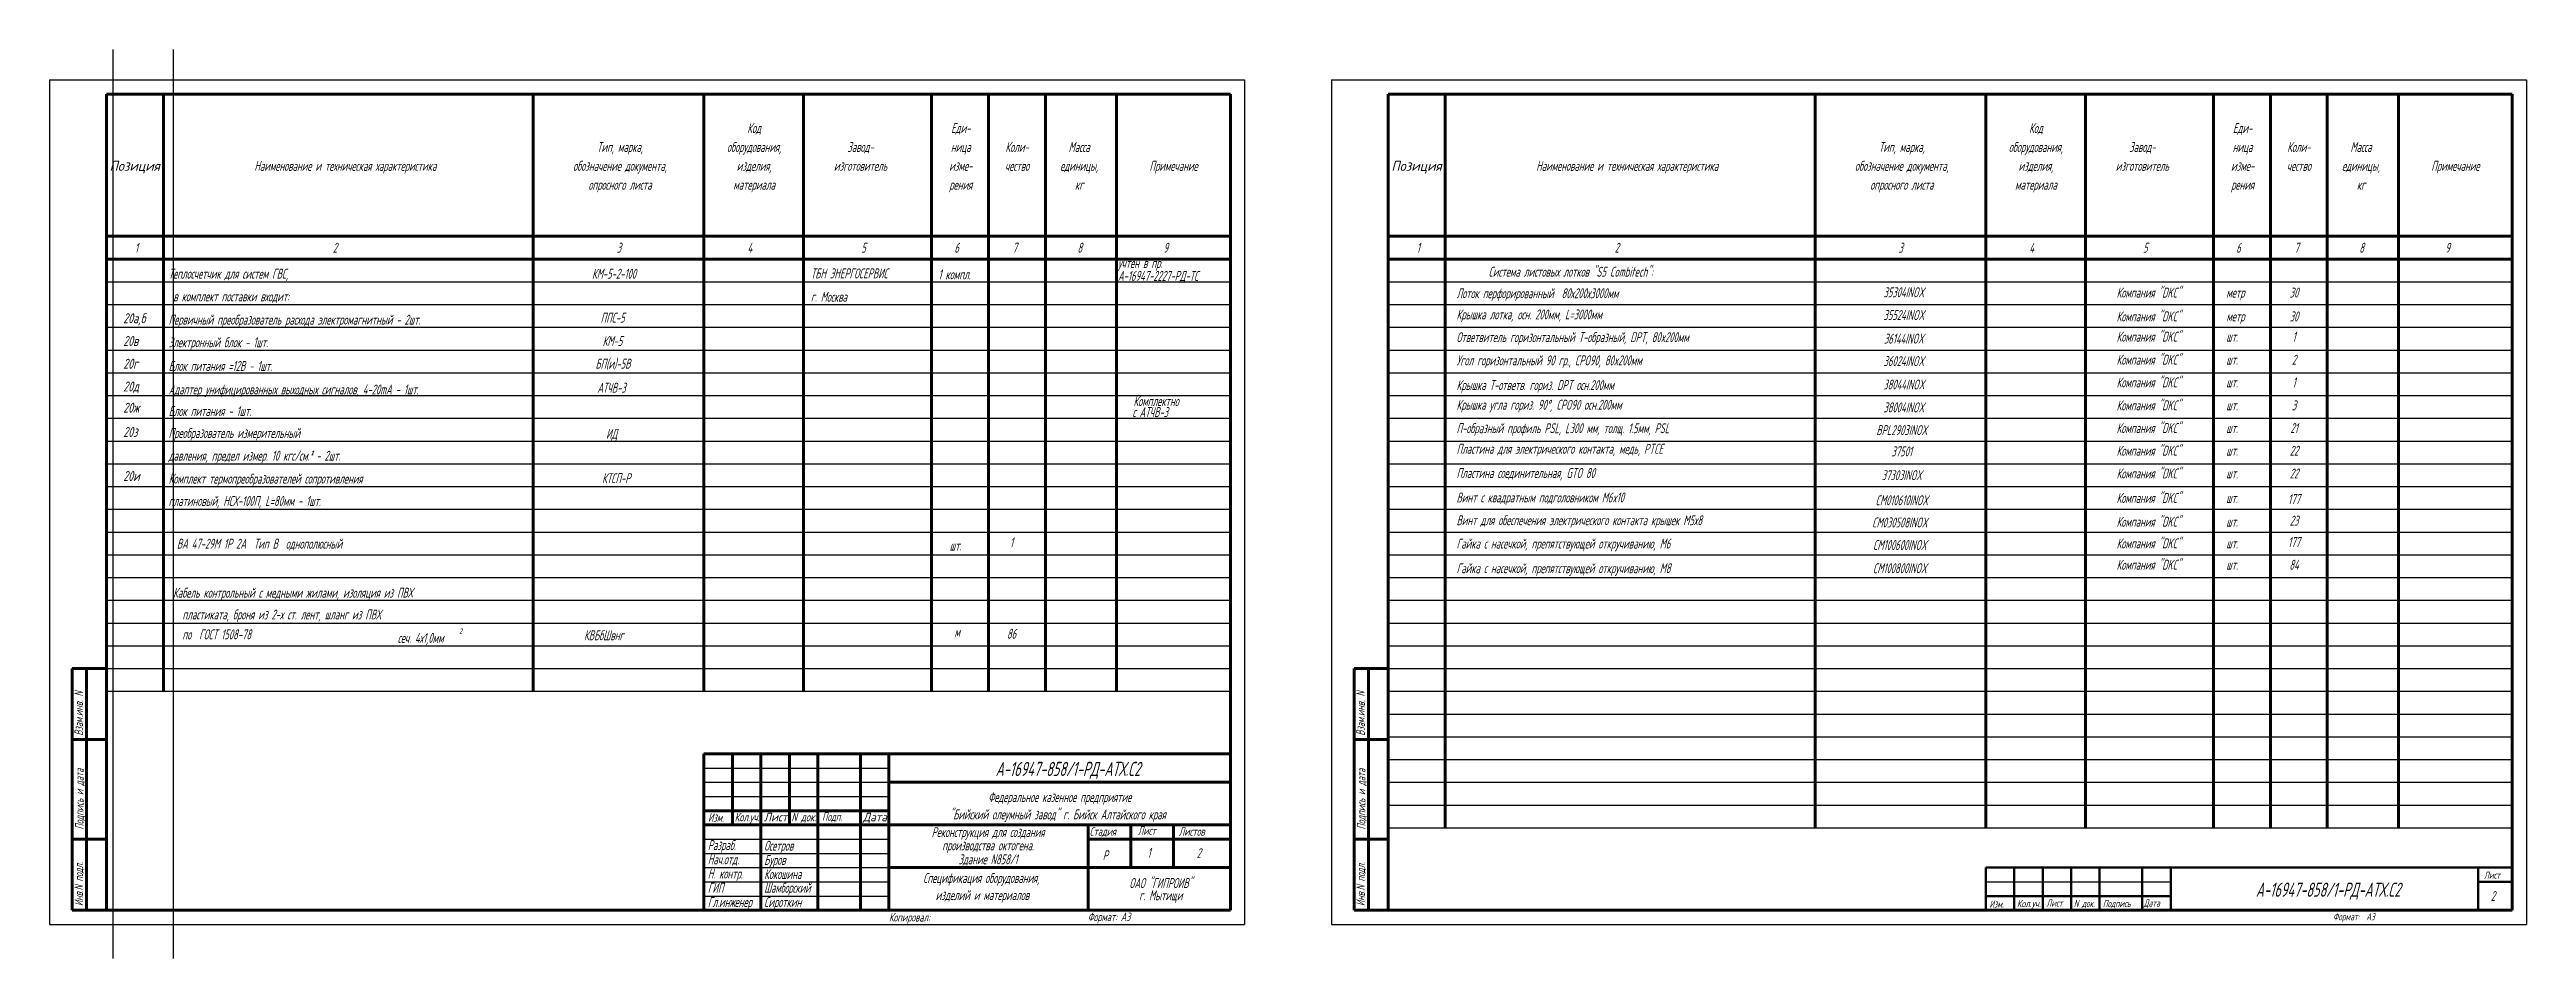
# Model space of a CAD drawing. Header units: millimetres. Extents: x -680 to 9204, y -4430 to 7779.
# Drawn here: x -243 to 627, y -4430 to -4111 of the extents above; entities that cross this region are included whole.
import ezdxf
from ezdxf.enums import TextEntityAlignment as Align

# ---------------------------------------------------------------- set-up
doc = ezdxf.new("R2010")
doc.units = ezdxf.units.MM
doc.layers.get('Defpoints').update_dxf_attribs({"color": 33})
for name, color, linetype, lineweight in [('Обводка', 6, 'Continuous', 25), ('Связи', 95, 'Continuous', 25), ('Текст_КИП', 2, 'Continuous', 25)]:
    doc.layers.add(name, color=color, linetype=linetype, lineweight=lineweight)
doc.layers.add('Слой М50', color=3, linetype='Continuous')
doc.styles.add('Simplex', font='simplex.shx', dxfattribs={"width": 0.7, "oblique": 15})

msp = doc.modelspace()

# ---------------------------------------------------------------- texts
at = {"layer": 'Связи', "color": 6, "style": 'Simplex', "oblique": 15, "width": 0.6}
for s, p in [('Система листовых лотков "S5 Combitech":', (262.385, -4190.66)), ('Лоток перфорированный  80х200х3000мм', (251.107, -4198.217)), ('Крышка лотка, осн. 200мм, L=3000мм', (251.107, -4205.675)), ('Ответвитель горизонтальный Т-образный, DPT, 80x200мм', (251.107, -4213.658)), ('Угол горизонтальный 90 гр., CPO90, 80x200мм', (251.107, -4221.822)), ('Крышка Т-ответв. гориз. DPT осн.200мм', (251.107, -4230.507)), ('Крышка угла гориз. 90°, CPO90 осн.200мм', (251.107, -4237.435)), ('П-образный профиль PSL, L300 мм, толщ. 1.5мм, PSL', (251.107, -4245.672)), ('Пластина для электрического контакта, медь, PTCE', (251.107, -4252.93)), ('Пластина соединительная, GTO 80', (251.107, -4261.417)), ('Винт с квадратным подголовником M6x10', (251.107, -4270.037)), ('Винт для обеспечения электрического контакта крышек М5х8', (251.107, -4278.026)), ('Гайка с насечкой, препятствующей откручиванию, М6 ', (251.107, -4286.234)), ('Гайка с насечкой, препятствующей откручиванию, М8', (251.107, -4294.899))]:
    msp.add_text(s, height=3.5, dxfattribs=at).set_placement(p)
at = {"layer": 'Связи', "color": 3, "style": 'Simplex', "oblique": 15, "width": 0.6}
for s, p in [('35304INOX', (408.257, -4197.867)), ('35524INOX', (408.257, -4205.895)), ('36144INOX', (408.257, -4214.179)), ('36024INOX', (408.257, -4222.081)), ('38044INOX', (408.257, -4230.314)), ('38004INOX', (408.257, -4238.357)), ('BPL2903INOX', (407.548, -4246.35)), ('37501', (407.548, -4253.841)), ('37303INOX', (407.548, -4262.195)), ('CM010610INOX', (407.548, -4271.018)), ('CM030508INOX ', (407.548, -4278.832)), ('CM100800INOX ', (407.543, -4294.914)), ('CM100600INOX ', (407.543, -4286.753))]:
    msp.add_text(s, height=3.5, dxfattribs=at).set_placement(p, align=Align.CENTER)
at = {"layer": 'Слой М50', "color": 2, "style": 'Simplex', "oblique": 15, "width": 0.6}
msp.add_text('1 компл.', height=3.5, dxfattribs=at).set_placement((74.652, -4191.573), align=Align.CENTER)
at = {"layer": 'Текст_КИП', "style": 'Simplex', "oblique": 15, "width": 0.6}
for s, p in [('Тип, марка,', (-42.893, -4146.777)), ('оборудования,', (4.236, -4146.777)), ('Код', (4.236, -4140.127)), ('Завод-', (41.636, -4146.777)), ('Еди-', (76.854, -4140.127)), ('Коли-', (96.636, -4146.777)), ('Масса', (118.471, -4146.777)), ('Тип, марка,', (407.588, -4146.777)), ('оборудования,', (454.717, -4146.777)), ('Код', (454.717, -4140.127)), ('Завод-', (492.117, -4146.777)), ('Еди-', (527.335, -4140.127)), ('Коли-', (547.117, -4146.777)), ('Масса', (568.952, -4146.777)), ('Наименование и техническая характеристика', (-139.417, -4153.427)), ('обозначение документа,', (-42.893, -4153.427)), ('изделия,', (4.236, -4153.427)), ('изготовитель', (41.636, -4153.427)), ('изме-', (76.854, -4153.427)), ('ница', (76.854, -4146.777)), ('чество', (96.636, -4153.427)), ('единицы,', (118.471, -4153.427)), ('Примечание', (151.636, -4153.427)), ('Наименование и техническая характеристика', (311.063, -4153.427)), ('обозначение документа,', (407.588, -4153.427)), ('изделия,', (454.717, -4153.427)), ('изготовитель', (492.117, -4153.427)), ('изме-', (527.335, -4153.427)), ('ница', (527.335, -4146.777)), ('чество', (547.117, -4153.427)), ('единицы,', (568.952, -4153.427)), ('Примечание', (602.117, -4153.427)), ('опросного листа', (-42.893, -4160.077)), ('материала', (4.236, -4160.077)), ('рения', (76.854, -4160.077)), ('кг', (118.471, -4160.077)), ('опросного листа', (407.588, -4160.077)), ('материала', (454.717, -4160.077)), ('рения', (527.335, -4160.077)), ('кг', (568.952, -4160.077)), ('Компания "DKC"', (494.319, -4197.994)), ('30', (545.416, -4197.994)), ('Компания "DKC"', (494.319, -4206.37)), ('30', (545.416, -4206.37)), ('Компания "DKC"', (494.319, -4213.49)), ('1', (545.416, -4213.49)), ('Компания "DKC"', (494.319, -4221.589)), ('2', (545.416, -4221.589)), ('Компания "DKC"', (494.319, -4229.558)), ('1', (545.416, -4229.558)), ('Компания "DKC"', (494.319, -4237.658)), ('3', (545.416, -4237.658)), ('Компания "DKC"', (494.319, -4245.627)), ('21', (545.416, -4245.627)), ('Компания "DKC"', (494.319, -4253.596)), ('22', (545.416, -4253.596)), ('Компания "DKC"', (494.319, -4261.596)), ('22', (545.416, -4261.596)), ('Компания "DKC"', (494.319, -4270.2)), ('177', (545.416, -4270.576)), ('1', (94.701, -4285.814)), ('Компания "DKC"', (494.319, -4278.576)), ('Компания "DKC"', (494.319, -4286.191)), ('177', (545.416, -4285.696)), ('23', (545.416, -4278.191)), ('Компания "DKC"', (494.319, -4293.696)), ('84', (545.416, -4293.696)), ('86', (94.701, -4317.962)), ('"Бийский олеумный завод" г. Бийск Алтайского края ', (111.636, -4381.469)), ('Федеральное казенное предприятие', (111.636, -4375.392)), ('Реконструкция для создания', (86.443, -4387.717)), ('производства октогена.', (86.443, -4392.371)), ('Здание N858/1', (86.443, -4397.258)), ('ОАО "ГИПРОИВ"', (147.153, -4405.622))]:
    msp.add_text(s, height=3.5, dxfattribs=at).set_placement(p, align=Align.CENTER)
at = {"layer": 'Текст_КИП', "style": 'Simplex', "oblique": 15}
for s, height, width, p, p2 in [('Позиция', 3.5, 0.822902, (-222.276, -4153.427), (-204.584, -4153.427)), ('Позиция', 3.5, 0.822902, (228.205, -4153.427), (245.897, -4153.427)), ('Кол.уч.', 3, 0.603486, (-2.589, -4382.162), (6.119, -4382.162)), ('Лист', 3, 0.686041, (7.702, -4382.162), (15.934, -4382.162)), ('N док.', 3, 0.628372, (17.359, -4382.162), (26.067, -4382.162)), ('Дата', 3, 0.652619, (42.532, -4382.162), (50.922, -4382.162))]:
    msp.add_text(s, height=height, dxfattribs=dict(at, width=width)).set_placement(p, p2, align=Align.FIT)
for s, height, width, p in [('1', 3.5, 0.6, (-213.384, -4182.222)), ('2', 3.5, 0.6, (-143.824, -4182.222)), ('3', 3.5, 0.6, (-44.049, -4182.222)), ('4', 3.5, 0.6, (1.905, -4182.222)), ('5', 3.5, 0.6, (41.878, -4182.222)), ('6', 3.5, 0.6, (74.612, -4182.222)), ('7', 3.5, 0.6, (95.071, -4182.222)), ('8', 3.5, 0.6, (117.864, -4182.222)), ('9', 3.5, 0.6, (148.08, -4182.222)), ('1', 3.5, 0.6, (237.097, -4182.222)), ('2', 3.5, 0.6, (306.657, -4182.222)), ('3', 3.5, 0.6, (406.432, -4182.222)), ('4', 3.5, 0.6, (452.386, -4182.222)), ('5', 3.5, 0.6, (492.359, -4182.222)), ('6', 3.5, 0.6, (525.093, -4182.222)), ('7', 3.5, 0.6, (545.552, -4182.222)), ('8', 3.5, 0.6, (568.345, -4182.222)), ('9', 3.5, 0.6, (598.561, -4182.222)), ('метр', 3.5, 0.6, (521.607, -4197.994)), ('метр', 3.5, 0.6, (521.607, -4206.37)), ('шт.', 3.5, 0.6, (521.607, -4213.49)), ('шт.', 3.5, 0.6, (521.607, -4221.589)), ('шт.', 3.5, 0.6, (521.607, -4229.558)), ('шт.', 3.5, 0.6, (521.607, -4237.658)), ('шт.', 3.5, 0.6, (521.607, -4245.627)), ('шт.', 3.5, 0.6, (521.607, -4253.596)), ('шт.', 3.5, 0.6, (521.607, -4261.596)), ('шт.', 3.5, 0.6, (521.607, -4270.2)), ('шт.', 3.5, 0.6, (521.607, -4278.576)), ('ВА 47-29М 1P 2А  Тип В  однополюсный', 3.5, 0.6, (-198.622, -4286.296)), ('шт.', 3.5, 0.6, (72.992, -4286.971)), ('шт.', 3.5, 0.6, (521.607, -4286.191)), ('шт.', 3.5, 0.6, (521.607, -4293.696)), ('Кабель контрольный с медными жилами, изоляция из ПВХ', 3.5, 0.6, (-199.973, -4303.542)), ('пластиката, броня из 2-х ст. лент, шланг из ПВХ ', 3.5, 0.6, (-196.684, -4311.181)), ('по  ГОСТ 1508-78', 3.5, 0.6, (-196.684, -4318.182)), ('сеч. 4х1,0мм', 3.5, 0.6, (-121.023, -4319.418)), ('2', 2, 0.6, (-99.402, -4316.243)), ('КВБбШвнг', 3.5, 0.6, (-55.537, -4318.485)), ('м', 3.5, 0.6, (74.642, -4317.319)), ('А-16947-858/1-РД-АТХ.С2', 5, 0.6, (89.119, -4366.238)), ('Изм.', 3, 0.6, (-11.929, -4382.32)), ('Подп.', 3, 0.6, (28.125, -4382.004)), ('Стадия', 3, 0.6, (122.165, -4387.225)), ('Лист', 3, 0.6, (139.105, -4386.909)), ('Листов', 3, 0.6, (153.512, -4387.225)), ('Разраб.', 3.5, 0.6, (-12.026, -4392.283)), ('Нач.отд.', 3.5, 0.6, (-12.026, -4397.283)), ('Буров', 3.5, 0.6, (7.78, -4397.478)), ('Осетров', 3.5, 0.6, (7.78, -4392.478)), ('Н. контр.', 3.5, 0.6, (-12.026, -4402.283)), ('ГИП', 3.5, 0.6, (-12.026, -4407.283)), ('Шамборский', 3.5, 0.5, (7.78, -4407.283)), ('Кокошина', 3.5, 0.6, (7.78, -4402.478)), ('Спецификация оборудования,', 3.5, 0.6, (63.668, -4403.836)), ('А-16947-858/1-РД-АТХ.С2', 5, 0.6, (531.985, -4408.702)), ('Гл.инженер', 3.5, 0.6, (-12.026, -4412.283)), ('Сироткин', 3.5, 0.6, (7.78, -4412.283)), ('изделий и материалов', 3.5, 0.6, (68.021, -4409.863))]:
    msp.add_text(s, height=height, dxfattribs=dict(at, width=width)).set_placement(p)
at = {"layer": 'Текст_КИП', "color": 2, "style": 'Simplex', "oblique": 15, "width": 0.6}
for s, p in [('учтен в пр.', (132.107, -4187.581)), ('А-16947-2227-РД-ТС', (132.107, -4192.119))]:
    msp.add_text(s, height=3.5, dxfattribs=at).set_placement(p)
at = {"layer": 'Текст_КИП', "color": 3, "style": 'Simplex', "oblique": 15}
for s, height, width, p in [('Теплосчетчик для систем ГВС,', 3.5, 0.6, (-201.512, -4191.352)), ('ТБН ЭНЕРГОСЕРВИС', 3.5, 0.6, (24.177, -4191.253)), ('20а,б', 3.5, 0.7, (-217.485, -4207.007)), ('Первичный преобразователь расхода электромагнитный - 2шт.', 3.5, 0.6, (-201.512, -4207.509)), ('в комплект поставки входит:', 3.5, 0.6, (-199.879, -4199.335)), ('г. Москва', 3.5, 0.6, (24.177, -4199.47)), ('20в', 3.5, 0.7, (-217.485, -4215.007)), ('Электронный блок - 1шт.', 3.5, 0.6, (-201.512, -4215.461)), ('20г', 3.5, 0.7, (-217.485, -4223.007)), ('Блок питания =12В - 1шт.', 3.5, 0.6, (-201.512, -4223.787)), ('20д', 3.5, 0.7, (-217.485, -4231.007)), ('Адаптер унифицированных выходных сигналов, 4-20mА - 1шт.', 3.5, 0.6, (-201.512, -4232.055)), ('20ж', 3.5, 0.7, (-217.485, -4238.461)), ('Блок питания - 1шт.', 3.5, 0.6, (-201.512, -4239.649)), ('20з', 3.5, 0.7, (-217.485, -4247.007)), ('Преобразователь измерительный', 3.5, 0.6, (-201.512, -4247.356)), ('давления, предел измер. 10 кгс/см.² - 2шт.', 3.5, 0.6, (-201.512, -4255.332)), ('20и', 3.5, 0.7, (-217.485, -4262.493)), ('Комплект термопреобразователей сопротивления', 3.5, 0.6, (-201.512, -4263.403)), ('платиновый, НСХ-100П, L=80мм - 1шт.', 3.5, 0.6, (-201.512, -4271.248)), ('Копировал:', 3, 0.6, (51.636, -4417.396)), ('Формат: А3', 3, 0.6, (121.497, -4417.262))]:
    msp.add_text(s, height=height, dxfattribs=dict(at, width=width)).set_placement(p)
at = {"layer": 'Текст_КИП', "color": 2, "style": 'Simplex', "oblique": 15, "width": 0.6}
for s, p in [('КМ-5-2-100', (-37.26, -4191.359)), ('ППС-5', (-41.28, -4206.81)), ('КМ-5', (-42.084, -4215.006)), ('БП(и)-5В', (-39.27, -4223.006)), ('АТЧВ-3', (-40.899, -4231.467)), ('с АТЧВ-3', (149.687, -4240.003)), ('Комплектно', (153.452, -4236.137)), ('ИД', (-43.906, -4247.649)), ('КТСП-Р', (-39.27, -4263.249))]:
    msp.add_text(s, height=3.5, dxfattribs=at).set_placement(p, align=Align.RIGHT)
at = {"layer": 'Текст_КИП', "style": 'Simplex', "oblique": 15, "width": 0.6}
for s, p in [('Взам.инв. N', (-231.601, -4352.06)), ('Взам.инв. N', (218.88, -4352.06)), ('Подпись и дата', (-231.391, -4385.055)), ('Подпись и дата', (219.09, -4385.055)), ('Инв.N подл.', (-231.601, -4411.956)), ('Инв.N подл.', (218.88, -4411.956))]:
    msp.add_text(s, height=3, rotation=90, dxfattribs=at).set_placement(p)
at = {"layer": 'Текст_КИП', "lineweight": -3, "style": 'Simplex', "oblique": 15, "width": 0.6}
for s, height, p in [('Р', 3.5, (126.748, -4395.826)), ('1', 3.5, (142.468, -4394.985)), ('Лист', 2.5, (612.198, -4402.311)), ('Изм.', 2.5, (438.396, -4412.497)), ('Лист', 2.5, (458.415, -4412.133)), ('N док.', 2.5, (468.06, -4412.315)), ('Подпись', 2.5, (478.252, -4412.315)), ('Дата', 2.5, (492.629, -4412.133)), ('2', 3.5, (614.558, -4410.195)), ('Формат:  А3', 2.5, (559.16, -4416.955))]:
    msp.add_text(s, height=height, dxfattribs=at).set_placement(p)
at = {"layer": 'Текст_КИП', "color": 1, "lineweight": -3, "style": 'Simplex', "oblique": 15, "width": 0.6}
msp.add_text('2', height=3.5, dxfattribs=at).set_placement((159.768, -4395.1))
at = {"layer": 'Текст_КИП', "style": 'Simplex', "oblique": 15, "width": 0.6}
msp.add_text('г. Мытищи', height=3.5, dxfattribs=at).set_placement((147.153, -4408.651), align=Align.MIDDLE)
at = {"layer": 'Текст_КИП', "lineweight": -3, "style": 'Simplex', "oblique": 15, "width": 0.696257}
msp.add_text('Кол.уч.', height=2.5, dxfattribs=at).set_placement((448.041, -4412.315), (456.413, -4412.315), align=Align.FIT)

# ---------------------------------------------------------------- linework, layer by layer
at = {"lineweight": 60}
for p, q in [((-223.364, -4126.427), (171.636, -4126.427)), ((-223.364, -4413.427), (-223.364, -4126.427)), ((-203.364, -4126.427), (-203.364, -4336.427)), ((-73.364, -4126.427), (-73.364, -4336.427)), ((-13.364, -4126.427), (-13.364, -4336.427)), ((21.636, -4126.427), (21.636, -4336.427)), ((66.636, -4126.427), (66.636, -4336.427)), ((86.636, -4126.427), (86.636, -4336.427)), ((106.636, -4126.427), (106.636, -4336.427)), ((131.636, -4126.427), (131.636, -4336.427)), ((171.636, -4126.427), (171.636, -4413.427)), ((227.117, -4413.427), (227.117, -4126.427)), ((227.117, -4126.427), (622.117, -4126.427)), ((247.117, -4126.427), (247.117, -4384.427)), ((377.117, -4126.427), (377.117, -4384.427)), ((437.117, -4126.427), (437.117, -4384.427)), ((472.117, -4126.427), (472.117, -4384.427)), ((517.117, -4126.427), (517.117, -4384.427)), ((537.117, -4126.427), (537.117, -4384.427)), ((557.117, -4126.427), (557.117, -4384.427)), ((582.117, -4126.427), (582.117, -4384.427)), ((622.117, -4126.427), (622.117, -4413.427)), ((-223.364, -4176.427), (171.636, -4176.427)), ((227.117, -4176.427), (622.117, -4176.427)), ((-223.364, -4184.427), (171.636, -4184.427)), ((227.117, -4184.427), (622.117, -4184.427)), ((-235.364, -4413.427), (-235.364, -4328.427)), ((-235.364, -4328.427), (-223.364, -4328.427)), ((-230.364, -4413.427), (-230.364, -4328.427)), ((215.117, -4413.427), (215.117, -4328.427)), ((215.117, -4328.427), (227.117, -4328.427)), ((220.117, -4413.427), (220.117, -4328.427)), ((-223.364, -4353.427), (-235.364, -4353.427)), ((-13.364, -4413.433), (-13.364, -4358.433)), ((-13.364, -4358.433), (171.636, -4358.433)), ((-3.364, -4383.433), (-3.364, -4358.433)), ((6.636, -4413.433), (6.636, -4358.433)), ((16.636, -4383.433), (16.636, -4358.433)), ((26.636, -4413.433), (26.636, -4358.433)), ((41.636, -4413.433), (41.636, -4358.433)), ((51.636, -4413.433), (51.636, -4358.433)), ((171.636, -4413.427), (171.636, -4358.427)), ((227.117, -4353.427), (215.117, -4353.427)), ((51.636, -4368.433), (171.636, -4368.433)), ((-13.364, -4378.433), (51.636, -4378.433)), ((-13.364, -4383.433), (51.636, -4383.433)), ((51.636, -4383.433), (171.636, -4383.433)), ((121.636, -4383.433), (121.636, -4413.433)), ((136.636, -4398.433), (136.636, -4383.433)), ((151.636, -4398.433), (151.636, -4383.433)), ((-223.364, -4388.427), (-235.364, -4388.427)), ((121.636, -4388.433), (171.636, -4388.433)), ((227.117, -4388.427), (215.117, -4388.427)), ((51.636, -4398.433), (171.636, -4398.433)), ((-223.364, -4413.427), (-235.364, -4413.427)), ((171.636, -4413.427), (-223.364, -4413.427)), ((-13.364, -4413.427), (171.636, -4413.427)), ((227.117, -4413.427), (215.117, -4413.427)), ((622.117, -4413.427), (227.117, -4413.427))]:
    msp.add_line(p, q, dxfattribs=at)
at = {"lineweight": 50}
for p, q in [((622.117, -4398.427), (437.117, -4398.427)), ((437.117, -4398.427), (437.117, -4413.427)), ((447.117, -4413.427), (447.117, -4398.427)), ((457.117, -4413.427), (457.117, -4398.427)), ((467.117, -4413.427), (467.117, -4398.427)), ((477.117, -4413.427), (477.117, -4398.427)), ((492.117, -4413.427), (492.117, -4398.427)), ((502.117, -4413.427), (502.117, -4398.427)), ((610.117, -4413.427), (610.117, -4398.427)), ((610.117, -4403.427), (622.117, -4403.427)), ((437.117, -4408.427), (502.117, -4408.427))]:
    msp.add_line(p, q, dxfattribs=at)
at = {"lineweight": -3}
msp.add_line((437.117, -4403.427), (502.117, -4403.427), dxfattribs=at)
at = {"layer": 'Defpoints', "color": 33, "ltscale": 0.5}
for p, q in [((-221.078, -4110.759), (-221.078, -4430.393)), ((-199.973, -4110.759), (-199.973, -4430.393))]:
    msp.add_line(p, q, dxfattribs=at)
at = {"layer": 'Defpoints'}
for p, q in [((-243.364, -4121.427), (176.636, -4121.427)), ((-243.364, -4121.427), (-243.364, -4418.399)), ((176.636, -4121.427), (176.636, -4418.427)), ((207.117, -4121.427), (627.117, -4121.427)), ((207.117, -4121.427), (207.117, -4418.399)), ((627.117, -4121.427), (627.117, -4418.427)), ((-243.364, -4418.399), (176.636, -4418.427)), ((207.117, -4418.399), (627.117, -4418.427))]:
    msp.add_line(p, q, dxfattribs=at)
at = {"layer": 'Обводка', "color": 155}
for p, q in [((-223.364, -4192.427), (171.636, -4192.427)), ((227.117, -4192.427), (622.117, -4192.427)), ((-223.364, -4200.427), (171.636, -4200.427)), ((227.117, -4200.427), (622.117, -4200.427)), ((-223.364, -4208.427), (171.636, -4208.427)), ((227.117, -4208.427), (622.117, -4208.427)), ((-223.364, -4216.427), (171.636, -4216.427)), ((227.117, -4216.427), (622.117, -4216.427)), ((-223.364, -4224.427), (171.636, -4224.427)), ((227.117, -4224.427), (622.117, -4224.427)), ((-223.364, -4232.427), (171.636, -4232.427)), ((227.117, -4232.427), (622.117, -4232.427)), ((-223.364, -4240.427), (171.636, -4240.427)), ((227.117, -4240.427), (622.117, -4240.427)), ((-223.364, -4248.427), (171.636, -4248.427)), ((-223.364, -4256.427), (171.636, -4256.427)), ((227.117, -4248.427), (622.117, -4248.427)), ((227.117, -4256.427), (622.117, -4256.427)), ((-223.364, -4264.427), (171.636, -4264.427)), ((227.117, -4264.427), (622.117, -4264.427)), ((-223.364, -4272.427), (171.636, -4272.427)), ((227.117, -4272.427), (622.117, -4272.427)), ((-223.364, -4280.427), (171.636, -4280.427)), ((227.117, -4280.427), (622.117, -4280.427)), ((-223.364, -4288.427), (171.636, -4288.427)), ((227.117, -4288.427), (622.117, -4288.427)), ((-223.364, -4296.427), (171.636, -4296.427)), ((227.117, -4296.427), (622.117, -4296.427)), ((-223.364, -4304.427), (171.636, -4304.427)), ((227.117, -4304.427), (622.117, -4304.427)), ((-223.364, -4312.427), (171.636, -4312.427)), ((227.117, -4312.427), (622.117, -4312.427)), ((-223.364, -4320.427), (171.636, -4320.427)), ((227.117, -4320.427), (622.117, -4320.427)), ((-223.364, -4328.427), (171.636, -4328.427)), ((227.117, -4328.427), (622.117, -4328.427)), ((-223.364, -4336.427), (171.636, -4336.427)), ((227.117, -4336.427), (622.117, -4336.427)), ((227.117, -4344.427), (622.117, -4344.427)), ((227.117, -4352.427), (622.117, -4352.427)), ((227.117, -4360.427), (622.117, -4360.427)), ((-13.364, -4363.433), (51.636, -4363.433)), ((-13.364, -4368.433), (51.636, -4368.433)), ((227.117, -4368.427), (622.117, -4368.427)), ((-13.364, -4373.433), (51.636, -4373.433)), ((227.117, -4376.427), (622.117, -4376.427)), ((227.117, -4384.427), (622.117, -4384.427)), ((227.117, -4384.427), (622.117, -4384.427)), ((-13.364, -4388.433), (51.636, -4388.433)), ((-13.364, -4393.433), (51.636, -4393.433)), ((-13.364, -4398.433), (51.636, -4398.433)), ((-13.364, -4403.433), (51.636, -4403.433)), ((-13.364, -4408.433), (51.636, -4408.433))]:
    msp.add_line(p, q, dxfattribs=at)
at = {"layer": 'Связи'}
for p, q in [((171.636, -4413.421), (171.636, -4358.421)), ((-13.364, -4413.421), (171.636, -4413.421))]:
    msp.add_line(p, q, dxfattribs=at)

msp.set_redraw_order([(e.dxf.handle, doc.entitydb.next_handle()) for e in msp.query("TEXT MTEXT ATTDEF DIMENSION ARC_DIMENSION")])  # texts and dimensions are drawn at this point

doc.saveas('drawing.dxf')
